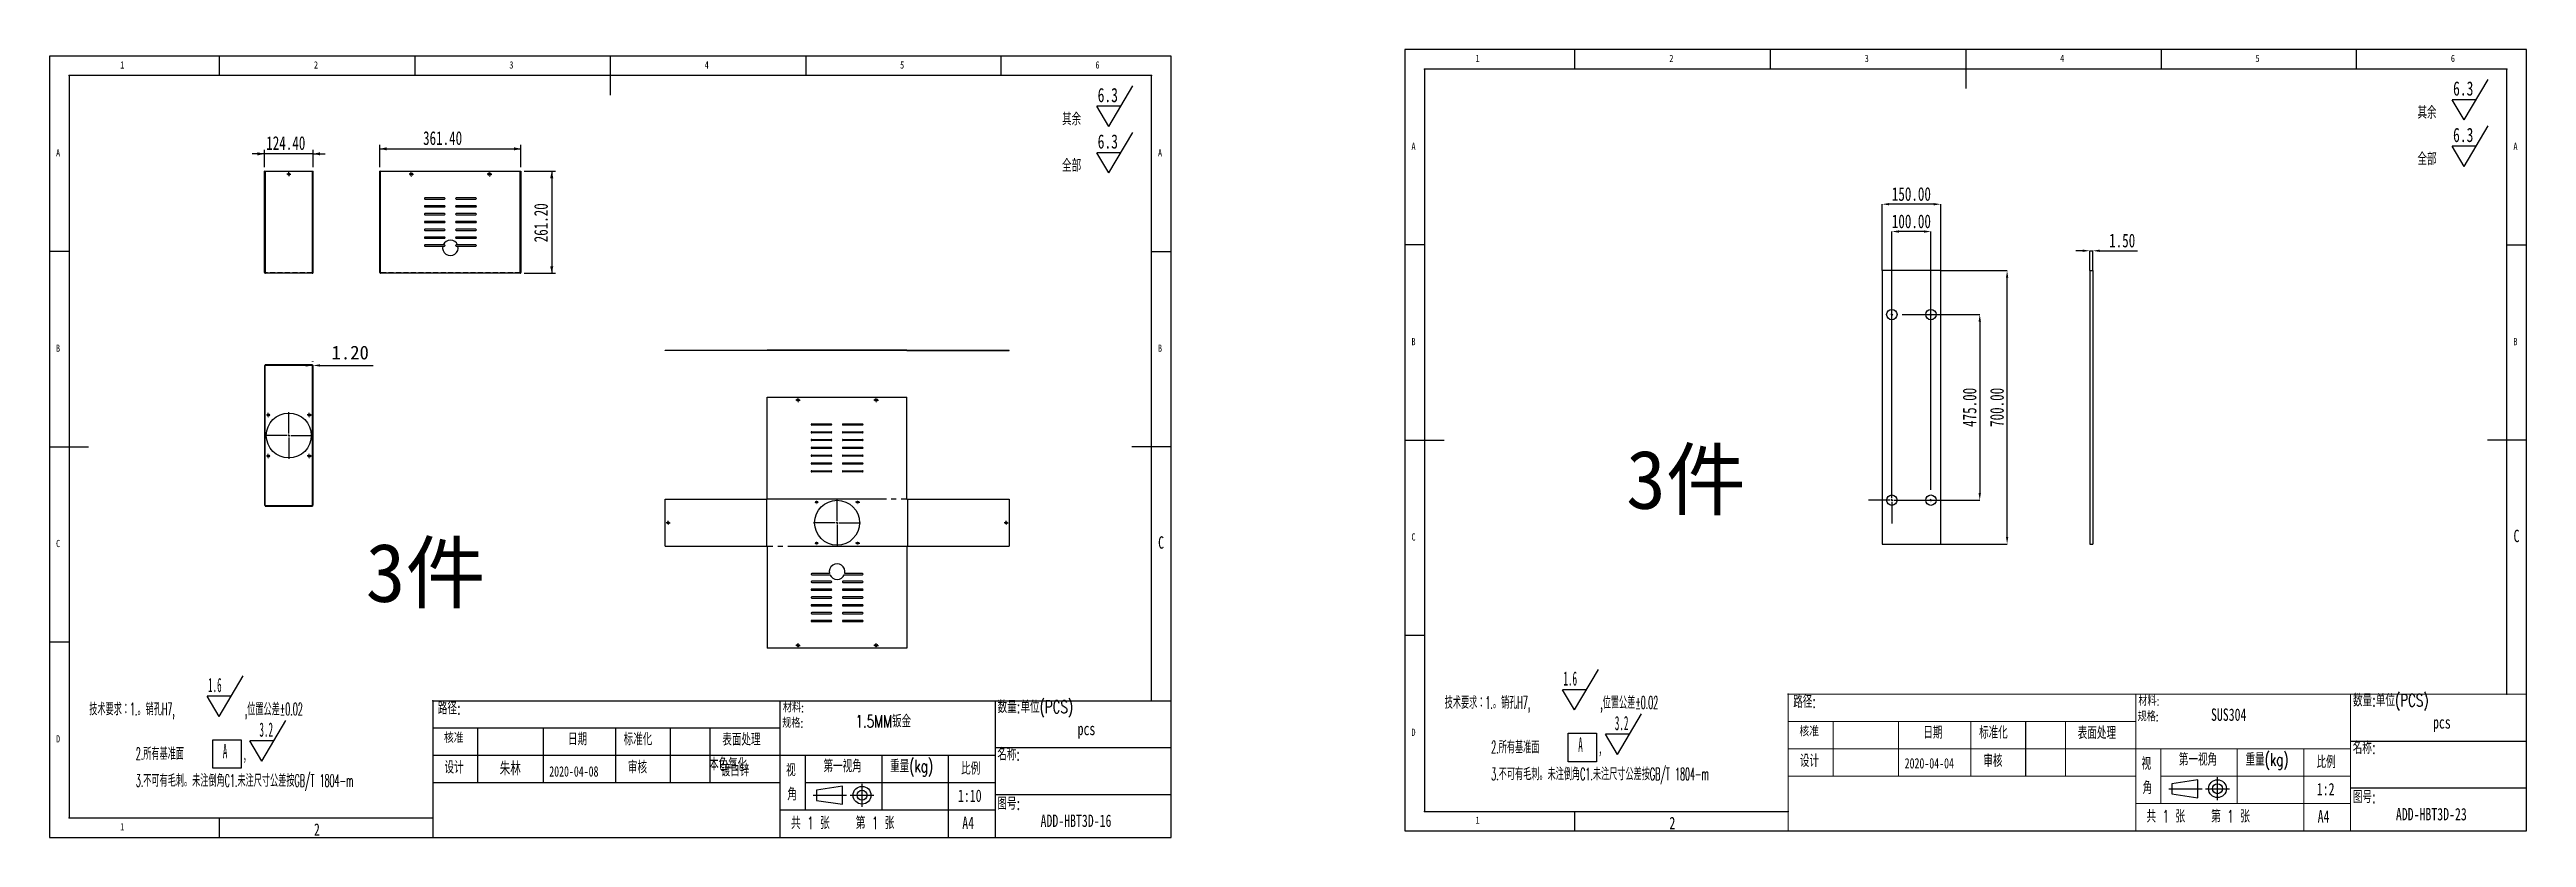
# Model space of a CAD drawing. Extents: x 5 to 639, y 5 to 207.
import ezdxf

# ---------------------------------------------------------------- set-up
doc = ezdxf.new("R2010")
doc.units = 0
doc.header["$MEASUREMENT"] = 0
doc.header["$PDSIZE"] = -1
for name, pattern in [('SLD-中心线', [34.29, 30.48, -1.27, 1.27, -1.27]), ('SLD-实线', [0]), ('SLD-虚线', [1.905, 1.27, -0.635])]:
    doc.linetypes.add(name, pattern=pattern)
doc.layers.get('0').update_dxf_attribs({"linetype": 'CONTINUOUS'})
doc.layers.get('Defpoints').update_dxf_attribs({"linetype": 'CONTINUOUS'})
doc.layers.add('FORMAT', color=8, linetype='SLD-实线')
doc.layers.add('尺寸线', color=3, linetype='SLD-实线')
doc.styles.add('SLDTEXTSTYLE0', font='TXT', dxfattribs={"width": 0.469, "bigfont": 'bigfont'})
doc.styles.add('SLDTEXTSTYLE1', font='TXT', dxfattribs={"width": 0.469})
doc.styles.add('SLDTEXTSTYLE2', font='TXT', dxfattribs={"width": 0.7, "bigfont": 'bigfont'})
doc.styles.add('SLDTEXTSTYLE3', font='TXT', dxfattribs={"width": 0.7})
doc.styles.add('SLDTEXTSTYLE4', font='TXT', dxfattribs={"width": 0.75})
doc.styles.add('SLDTEXTSTYLE5', font='TXT', dxfattribs={"width": 0.585714, "bigfont": 'bigfont'})
doc.dimstyles.new('ISO-25', dxfattribs={"dimtxt": 2.5, "dimasz": 2.5, "dimexe": 1.25, "dimexo": 0.625, "dimtad": 1, "dimdsep": 46, "dimtxsty": 'Standard', "dimcen": 2.5, "dimadec": 0, "dimazin": 0, "dimtfac": 1, "dimtmove": 0, "dimatfit": 3, "dimfxl": 0, "dimarcsym": 0})
doc.dimstyles.new('SLDDIMSTYLE0', dxfattribs={"dimtxt": 3.5, "dimasz": 1.8, "dimexe": 0, "dimexo": 0.0625, "dimgap": 0.875, "dimtad": 1, "dimlfac": 10, "dimrnd": 1e-09, "dimzin": 4, "dimdsep": 46, "dimtxsty": 'SLDTEXTSTYLE3', "dimsah": 1, "dimcen": 0.09, "dimadec": 0, "dimazin": 0, "dimtfac": 1, "dimtmove": 0, "dimatfit": 3, "dimfxl": 0, "dimtolj": 1, "dimtzin": 12, "dimarcsym": 0})
doc.dimstyles.new('SLDDIMSTYLE1', dxfattribs={"dimtxt": 3.5, "dimasz": 1.8, "dimexe": 0, "dimexo": 0.0625, "dimgap": 0.875, "dimtad": 1, "dimlfac": 10, "dimrnd": 1e-09, "dimzin": 4, "dimdsep": 46, "dimtxsty": 'SLDTEXTSTYLE3', "dimsah": 1, "dimcen": 0.09, "dimadec": 0, "dimazin": 0, "dimtfac": 1, "dimtofl": 0, "dimtmove": 0, "dimatfit": 3, "dimfxl": 0, "dimtolj": 1, "dimtzin": 12, "dimarcsym": 0})
doc.dimstyles.new('SLDDIMSTYLE2', dxfattribs={"dimtxt": 3.5, "dimasz": 1.8, "dimexe": 0, "dimexo": 0.0625, "dimgap": 0.875, "dimtad": 1, "dimlfac": 2, "dimrnd": 1e-09, "dimzin": 4, "dimdsep": 46, "dimtxsty": 'SLDTEXTSTYLE3', "dimsah": 1, "dimcen": 0.09, "dimadec": 0, "dimazin": 1, "dimtfac": 1, "dimtmove": 0, "dimatfit": 0, "dimfxl": 0, "dimfrac": 2, "dimtolj": 1, "dimtzin": 12, "dimarcsym": 0})

msp = doc.modelspace()

# ---------------------------------------------------------------- texts
at = {"color": 7, "linetype": 'Continuous'}
for s, insert, char_height, attachment_point, style in [('1', (23.0833, 203.668), 1.8521, 1, 'SLDTEXTSTYLE4'), ('2', (72.6667, 203.668), 1.8521, 1, 'SLDTEXTSTYLE4'), ('3', (122.6667, 203.668), 1.8521, 1, 'SLDTEXTSTYLE4'), ('4', (172.6667, 203.668), 1.8521, 1, 'SLDTEXTSTYLE4'), ('5', (222.6667, 203.668), 1.8521, 1, 'SLDTEXTSTYLE4'), ('6', (272.6667, 203.668), 1.8521, 1, 'SLDTEXTSTYLE4'), ('A', (6.6667, 181.168), 1.8521, 1, 'SLDTEXTSTYLE4'), ('A', (288.6667, 181.168), 1.8521, 1, 'SLDTEXTSTYLE4'), ('B', (6.6667, 131.168), 1.8521, 1, 'SLDTEXTSTYLE4'), ('B', (288.6667, 131.168), 1.8521, 1, 'SLDTEXTSTYLE4'), ('C', (6.6667, 81.168), 1.8521, 1, 'SLDTEXTSTYLE4'), ('C', (288.6927, 82.0911), 3.175, 1, 'SLDTEXTSTYLE3'), ('\\M+19848\\M+18C61:', (107.2916, 39.658), 3.175, 2, 'SLDTEXTSTYLE2'), ('\\M+18DDE\\M+197BF:', (192.6789, 39.4487), 2.38125, 1, 'SLDTEXTSTYLE2'), ('\\M+19094\\M+197CA:单\\M+188CA(PCS)', (247.6262, 40.0202), 3.175, 1, 'SLDTEXTSTYLE2'), ('\\M+18A6A\\M+18F79', (108.4372, 31.8642), 2.645833, 2, 'SLDTEXTSTYLE2'), ('\\M+193FA\\M+18AFA', (140.1172, 31.7737), 3.175, 2, 'SLDTEXTSTYLE2'), ('标\\M+18F79\\M+189BB', (155.5905, 31.7737), 3.175, 2, 'SLDTEXTSTYLE2'), ('\\M+1955C\\M+196CA处\\M+1979D', (182.0683, 31.6812), 3.175, 2, 'SLDTEXTSTYLE2'), ('D', (6.6667, 31.168), 1.8521, 1, 'SLDTEXTSTYLE4'), ('\\M+18F64\\M+197CA(kg)', (225.6024, 24.8742), 3.175, 2, 'SLDTEXTSTYLE2'), ('\\M+196BC\\M+18FCC:', (247.5432, 27.8896), 3.175, 1, 'SLDTEXTSTYLE2'), ('设计', (108.5079, 24.5469), 3.175, 2, 'SLDTEXTSTYLE2'), ('审\\M+18A6A', (155.4651, 24.5688), 3.175, 2, 'SLDTEXTSTYLE2'), ('视', (194.7085, 23.809), 3.175, 2, 'SLDTEXTSTYLE2'), ('\\M+191E6\\M+188EA视\\M+18A70', (207.9516, 24.8742), 3.175, 2, 'SLDTEXTSTYLE2'), ('\\M+194E4\\M+197E1', (240.7185, 24.2439), 3.175, 2, 'SLDTEXTSTYLE2'), ('\\M+18A70', (195.0199, 17.6507), 3.175, 2, 'SLDTEXTSTYLE2'), ('1:10', (240.5013, 17.2812), 3.175, 2, 'SLDTEXTSTYLE3'), ('图\\M+18D86:', (247.5671, 15.2877), 3.175, 1, 'SLDTEXTSTYLE2'), ('1', (23.0833, 8.668), 1.8521, 1, 'SLDTEXTSTYLE4'), ('2', (72.6667, 8.6095), 3.175, 1, 'SLDTEXTSTYLE3'), ('\\M+18BA4 1 张    \\M+191E6 1 张', (194.7387, 10.3152), 3.175, 1, 'SLDTEXTSTYLE5'), ('A4', (238.5714, 10.3152), 3.175, 1, 'SLDTEXTSTYLE3'), ('ADD-HBT3D-16', (267.6773, 10.8745), 3.175, 2, 'SLDTEXTSTYLE3')]:
    msp.add_mtext(s, dxfattribs=dict(at, insert=insert, char_height=char_height, attachment_point=attachment_point, style=style))
at = {"color": 7, "linetype": 'Continuous', "lineweight": 0}
for s, insert, char_height, attachment_point, style in [('1', (369.9496, 205.3462), 1.8521, 1, 'SLDTEXTSTYLE4'), ('2', (419.5329, 205.3462), 1.8521, 1, 'SLDTEXTSTYLE4'), ('3', (469.5329, 205.3462), 1.8521, 1, 'SLDTEXTSTYLE4'), ('4', (519.5329, 205.3462), 1.8521, 1, 'SLDTEXTSTYLE4'), ('5', (569.5329, 205.3462), 1.8521, 1, 'SLDTEXTSTYLE4'), ('6', (619.5329, 205.3462), 1.8521, 1, 'SLDTEXTSTYLE4'), ('A', (353.5329, 182.8462), 1.8521, 1, 'SLDTEXTSTYLE4'), ('A', (635.5329, 182.8462), 1.8521, 1, 'SLDTEXTSTYLE4'), ('B', (353.5329, 132.8462), 1.8521, 1, 'SLDTEXTSTYLE4'), ('B', (635.5329, 132.8462), 1.8521, 1, 'SLDTEXTSTYLE4'), ('C', (353.5329, 82.8462), 1.8521, 1, 'SLDTEXTSTYLE4'), ('C', (635.5589, 83.7693), 3.175, 1, 'SLDTEXTSTYLE3'), ('\\M+19848\\M+18C61:', (454.1579, 41.3362), 3.175, 2, 'SLDTEXTSTYLE2'), ('\\M+18DDE\\M+197BF:', (539.5451, 41.1269), 2.38125, 1, 'SLDTEXTSTYLE2'), ('\\M+19094\\M+197CA:单\\M+188CA(PCS)', (594.4925, 41.6984), 3.175, 1, 'SLDTEXTSTYLE2'), ('D', (353.5329, 32.8462), 1.8521, 1, 'SLDTEXTSTYLE4'), ('\\M+18A6A\\M+18F79', (455.3034, 33.5423), 2.645833, 2, 'SLDTEXTSTYLE2'), ('\\M+193FA\\M+18AFA', (486.9835, 33.4519), 3.175, 2, 'SLDTEXTSTYLE2'), ('标\\M+18F79\\M+189BB', (502.4567, 33.4519), 3.175, 2, 'SLDTEXTSTYLE2'), ('\\M+1955C\\M+196CA处\\M+1979D', (528.9345, 33.3594), 3.175, 2, 'SLDTEXTSTYLE2'), ('设计', (455.3741, 26.2251), 3.175, 2, 'SLDTEXTSTYLE2'), ('审\\M+18A6A', (502.3313, 26.247), 3.175, 2, 'SLDTEXTSTYLE2'), ('视', (541.5747, 25.4872), 3.175, 2, 'SLDTEXTSTYLE2'), ('\\M+191E6\\M+188EA视\\M+18A70', (554.8178, 26.5524), 3.175, 2, 'SLDTEXTSTYLE2'), ('\\M+18F64\\M+197CA(kg)', (572.4686, 26.5524), 3.175, 2, 'SLDTEXTSTYLE2'), ('\\M+194E4\\M+197E1', (587.5847, 25.922), 3.175, 2, 'SLDTEXTSTYLE2'), ('\\M+196BC\\M+18FCC:', (594.4094, 29.5678), 3.175, 1, 'SLDTEXTSTYLE2'), ('\\M+18A70', (541.8861, 19.3289), 3.175, 2, 'SLDTEXTSTYLE2'), ('1:2', (587.4803, 18.9594), 3.175, 2, 'SLDTEXTSTYLE3'), ('图\\M+18D86:', (594.4333, 16.9659), 3.175, 1, 'SLDTEXTSTYLE2'), ('1', (369.9496, 10.3462), 1.8521, 1, 'SLDTEXTSTYLE4'), ('2', (419.5329, 10.2876), 3.175, 1, 'SLDTEXTSTYLE3'), ('\\M+18BA4 1 张    \\M+191E6 1 张', (541.6049, 11.9934), 3.175, 1, 'SLDTEXTSTYLE5'), ('A4', (585.4376, 11.9934), 3.175, 1, 'SLDTEXTSTYLE3'), ('ADD-HBT3D-23', (614.5226, 12.5527), 3.175, 2, 'SLDTEXTSTYLE3')]:
    msp.add_mtext(s, dxfattribs=dict(at, insert=insert, char_height=char_height, attachment_point=attachment_point, style=style))
at = {"char_height": 15, "width": 74.71834, "attachment_point": 1}
for insert in [(408.4457, 104.12), (85.8908, 80.286)]:
    msp.add_mtext('3{\\fSimSun|b0|i0|c134|p2;件}', dxfattribs=dict(at, insert=insert))
at = {"layer": 'FORMAT'}
for s, insert, char_height, attachment_point, style in [('SUS304', (558.1326, 38.0236), 3.175, 1, 'SLDTEXTSTYLE3'), ('规\\M+18A69:', (192.4921, 35.4706), 2.38125, 1, 'SLDTEXTSTYLE2'), ('1.5MM钣\\M+18BE0', (211.2664, 36.3454), 3.175, 1, 'SLDTEXTSTYLE2'), ('pcs', (268.0911, 34.3676), 3.175, 1, 'SLDTEXTSTYLE3'), ('规\\M+18A69:', (539.3583, 37.1488), 2.38125, 1, 'SLDTEXTSTYLE2'), ('pcs', (614.9573, 36.0458), 3.175, 1, 'SLDTEXTSTYLE3'), ('\\M+1967B\\M+19046氧\\M+189BB', (173.7896, 25.361), 3.175, 1, 'SLDTEXTSTYLE2'), ('\\M+18EE9\\M+197D1', (122.9055, 24.3636), 3.5, 2, 'SLDTEXTSTYLE2'), ('2020-04-08', (139.1779, 23.2347), 2.64583, 2, 'SLDTEXTSTYLE3'), ('镀\\M+19492锌', (176.7487, 23.809), 3.175, 1, 'SLDTEXTSTYLE2'), ('2020-04-04', (486.0441, 25.3104), 2.64583, 2, 'SLDTEXTSTYLE3')]:
    msp.add_mtext(s, dxfattribs=dict(at, insert=insert, char_height=char_height, attachment_point=attachment_point, style=style))

# ---------------------------------------------------------------- blocks, each defined once
blk = doc.blocks.new('块1')
at = {"color": 179, "linetype": 'SLD-实线'}
blk.add_line((0, 0), (90, 0), dxfattribs=at)
blk = doc.blocks.new('工程图55')
at = {"color": 179, "linetype": 'SLD-实线'}
for p, q in [((292, 205), (5, 205)), ((5, 205), (5, 5)), ((48.5, 200), (48.5, 205)), ((98.5, 205), (98.5, 200)), ((148.5, 205), (148.5, 195)), ((198.5, 205), (198.5, 200)), ((248.5, 200), (248.5, 205)), ((292, 5), (292, 205)), ((287, 200), (10, 200)), ((10, 200), (10, 10)), ((287, 40), (287, 200)), ((10, 155), (5, 155)), ((287, 155), (292, 155)), ((5, 105), (15, 105)), ((292, 105), (282, 105)), ((10, 55), (5, 55)), ((10, 10), (103.06, 10)), ((48.5, 5), (48.5, 10)), ((5, 5), (292, 5))]:
    blk.add_line(p, q, dxfattribs=at)
blk = doc.blocks.new('块8')
at = {"color": 179, "linetype": 'SLD-中心线'}
for p, q in [((0, 2.91), (8.52, 2.91)), ((9.42, 2.93), (15.53, 2.93)), ((12.44, 5.86), (12.44, 0))]:
    blk.add_line(p, q, dxfattribs=at)
at = {"color": 179, "linetype": 'SLD-实线'}
for p, q in [((7.49, 5.22), (0.81, 4.21)), ((0.81, 4.21), (0.81, 1.62)), ((0.81, 1.62), (7.49, 0.61)), ((7.49, 0.61), (7.49, 5.22))]:
    blk.add_line(p, q, dxfattribs=at)
at = {"layer": 'FORMAT'}
for radius in [2.28, 1.28]:
    blk.add_circle((12.48, 2.93), radius, dxfattribs=at)
blk = doc.blocks.new('工程图7')
at = {"color": 179, "linetype": 'SLD-实线'}
blk.add_line((0, 28), (0, 0), dxfattribs=at)
blk = doc.blocks.new('SW_NOTE_0')
at = {"layer": 'FORMAT', "color": 0}
for p, q in [((33.25, 0.59), (39.38, 10.99)), ((33.25, 0.59), (30.18, 5.79)), ((36.31, 5.79), (30.18, 5.79)), ((31.6, -12.64), (31.6, -5.36)), ((31.6, -5.36), (38.87, -5.36)), ((38.87, -5.36), (38.87, -12.64)), ((44.2, -10.82), (41.14, -5.62)), ((47.27, -5.62), (41.14, -5.62)), ((44.2, -10.82), (50.33, -0.42)), ((38.87, -12.64), (31.6, -12.64))]:
    blk.add_line(p, q, dxfattribs=at)
at = {"layer": 'FORMAT', "color": 0, "attachment_point": 1}
for s, insert, char_height, style in [('1.6', (30.4, 10.48), 3.638, 'SLDTEXTSTYLE1'), ('\\M+18B5A术\\M+19776\\M+18B81\\M+181461.\\M+18142销\\M+18D45H7,', (0, 4.09), 3.175, 'SLDTEXTSTYLE0'), (',\\M+188CA\\M+19275\\M+18CF6\\M+18DB7\\M+1817D0.02', (39.8, 4.09), 3.175, 'SLDTEXTSTYLE0'), ('3.2', (43.55, -0.93), 3.638, 'SLDTEXTSTYLE1'), ('2.\\M+18F8A\\M+1974C\\M+18AEE\\M+18F79\\M+196CA', (11.91, -7.32), 3.175, 'SLDTEXTSTYLE0'), ('A', (34.18, -6.43), 3.64, 'SLDTEXTSTYLE1'), (',', (39.3, -7.32), 3.17, 'SLDTEXTSTYLE1'), ('3.\\M+19573\\M+189C2\\M+1974C\\M+196D1\\M+18E68\\M+18142\\M+196A2\\M+1928D\\M+1937C\\M+18A70C1.\\M+196A2\\M+1928D\\M+18EDA\\M+190A1\\M+18CF6\\M+18DB7\\M+188C2GB/T 1804-m', (11.91, -14.2), 3.175, 'SLDTEXTSTYLE0')]:
    blk.add_mtext(s, dxfattribs=dict(at, insert=insert, char_height=char_height, style=style))
blk = doc.blocks.new('SW_NOTE_1')
at = {"layer": 'FORMAT', "color": 0}
for p, q in [((11.96, 0.59), (18.09, 10.99)), ((11.96, 0.59), (8.89, 5.79)), ((15.02, 5.79), (8.89, 5.79))]:
    blk.add_line(p, q, dxfattribs=at)
at = {"layer": 'FORMAT', "color": 0, "attachment_point": 1}
for s, insert, char_height, style in [('6.3', (9.11, 10.48), 3.638, 'SLDTEXTSTYLE3'), ('\\M+191B4\\M+1975D', (0, 4.09), 3.175, 'SLDTEXTSTYLE2')]:
    blk.add_mtext(s, dxfattribs=dict(at, insert=insert, char_height=char_height, style=style))
blk = doc.blocks.new('SW_NOTE_2')
at = {"layer": 'FORMAT', "color": 0}
for p, q in [((11.96, 0.59), (18.09, 10.99)), ((11.96, 0.59), (8.89, 5.79)), ((15.02, 5.79), (8.89, 5.79))]:
    blk.add_line(p, q, dxfattribs=at)
at = {"layer": 'FORMAT', "color": 0, "attachment_point": 1}
for s, insert, char_height, style in [('6.3', (9.11, 10.48), 3.638, 'SLDTEXTSTYLE3'), ('\\M+19153\\M+19594', (0, 4.09), 3.175, 'SLDTEXTSTYLE2')]:
    blk.add_mtext(s, dxfattribs=dict(at, insert=insert, char_height=char_height, style=style))
blk = doc.blocks.new('SW_CENTERMARKSYMBOL_0')
at = {"layer": '尺寸线', "color": 0}
for p, q in [((-0.5, 0), (-6, 0)), ((0, 0), (-0.25, 0)), ((0, 0.5), (0, 6)), ((0, 0), (0, 0.25)), ((0, 0), (0, -0.25)), ((0, 0), (0.25, 0)), ((0.5, 0), (6, 0)), ((0, -0.5), (0, -6))]:
    blk.add_line(p, q, dxfattribs=at)
blk = doc.blocks.new('SW_CENTERMARKSYMBOL_1')
at = {"layer": '尺寸线', "color": 0}
for p, q in [((-0.5, 0), (-0.525, 0)), ((0, 0), (-0.25, 0)), ((0, 0.5), (0, 0.525)), ((0, 0), (0, 0.25)), ((0, 0), (0, -0.25)), ((0, 0), (0.25, 0)), ((0.5, 0), (0.525, 0)), ((0, -0.5), (0, -0.525))]:
    blk.add_line(p, q, dxfattribs=at)
blk = doc.blocks.new('SW_CENTERMARKSYMBOL_2')
at = {"layer": '尺寸线', "color": 0}
for p, q in [((-0.5, 0), (-0.525, 0)), ((0, 0), (-0.25, 0)), ((0, 0.5), (0, 0.525)), ((0, 0), (0, 0.25)), ((0, 0), (0, -0.25)), ((0, 0), (0.25, 0)), ((0.5, 0), (0.525, 0)), ((0, -0.5), (0, -0.525))]:
    blk.add_line(p, q, dxfattribs=at)
blk = doc.blocks.new('SW_CENTERMARKSYMBOL_3')
at = {"layer": '尺寸线', "color": 0}
for p, q in [((-0.5, 0), (-0.525, 0)), ((0, 0), (-0.25, 0)), ((0, 0.5), (0, 0.525)), ((0, 0), (0, 0.25)), ((0, 0), (0, -0.25)), ((0, 0), (0.25, 0)), ((0.5, 0), (0.525, 0)), ((0, -0.5), (0, -0.525))]:
    blk.add_line(p, q, dxfattribs=at)
blk = doc.blocks.new('SW_CENTERMARKSYMBOL_4')
at = {"layer": '尺寸线', "color": 0}
for p, q in [((-0.5, 0), (-0.525, 0)), ((0, 0), (-0.25, 0)), ((0, 0.5), (0, 0.525)), ((0, 0), (0, 0.25)), ((0, 0), (0, -0.25)), ((0, 0), (0.25, 0)), ((0.5, 0), (0.525, 0)), ((0, -0.5), (0, -0.525))]:
    blk.add_line(p, q, dxfattribs=at)
blk = doc.blocks.new('SW_CENTERMARKSYMBOL_5')
at = {"layer": '尺寸线', "color": 0}
for p, q in [((-0.25, 0), (-0.5, 0)), ((0, 0), (-0.25, 0)), ((0, 0.25), (0, 0.5)), ((0, 0), (0, 0.25)), ((0, 0), (0, -0.25)), ((0, 0), (0.25, 0)), ((0.25, 0), (0.5, 0)), ((0, -0.25), (0, -0.5))]:
    blk.add_line(p, q, dxfattribs=at)
blk = doc.blocks.new('SW_CENTERMARKSYMBOL_6')
at = {"layer": '尺寸线', "color": 0}
for p, q in [((-0.5, 0), (-0.58, 0)), ((0, 0), (-0.25, 0)), ((0, 0.5), (0, 0.58)), ((0, 0), (0, 0.25)), ((0, 0), (0, -0.25)), ((0, 0), (0.25, 0)), ((0.5, 0), (0.58, 0)), ((0, -0.5), (0, -0.58))]:
    blk.add_line(p, q, dxfattribs=at)
blk = doc.blocks.new('SW_CENTERMARKSYMBOL_7')
at = {"layer": '尺寸线', "color": 0}
for p, q in [((-0.5, 0), (-0.58, 0)), ((0, 0), (-0.25, 0)), ((0, 0.5), (0, 0.58)), ((0, 0), (0, 0.25)), ((0, 0), (0, -0.25)), ((0, 0), (0.25, 0)), ((0.5, 0), (0.58, 0)), ((0, -0.5), (0, -0.58))]:
    blk.add_line(p, q, dxfattribs=at)
blk = doc.blocks.new('SW_CENTERMARKSYMBOL_8')
at = {"layer": '尺寸线', "color": 0}
for p, q in [((-0.5, 0), (-0.58, 0)), ((0, 0), (-0.25, 0)), ((0, 0.5), (0, 0.58)), ((0, 0), (0, 0.25)), ((0, 0), (0, -0.25)), ((0, 0), (0.25, 0)), ((0.5, 0), (0.58, 0)), ((0, -0.5), (0, -0.58))]:
    blk.add_line(p, q, dxfattribs=at)
blk = doc.blocks.new('SW_CENTERMARKSYMBOL_9')
at = {"layer": '尺寸线', "color": 0}
for p, q in [((-0.5, 0), (-0.58, 0)), ((0, 0), (-0.25, 0)), ((0, 0.5), (0, 0.58)), ((0, 0), (0, 0.25)), ((0, 0), (0, -0.25)), ((0, 0), (0.25, 0)), ((0.5, 0), (0.58, 0)), ((0, -0.5), (0, -0.58))]:
    blk.add_line(p, q, dxfattribs=at)
blk = doc.blocks.new('SW_CENTERMARKSYMBOL_10')
at = {"layer": '尺寸线', "color": 0}
for p, q in [((-0.25, 0), (-0.5, 0)), ((0, 0), (-0.25, 0)), ((0, 0.25), (0, 0.5)), ((0, 0), (0, 0.25)), ((0, 0), (0, -0.25)), ((0, 0), (0.25, 0)), ((0.25, 0), (0.5, 0)), ((0, -0.25), (0, -0.5))]:
    blk.add_line(p, q, dxfattribs=at)
blk = doc.blocks.new('_D')
at = {"layer": '尺寸线', "transparency": 16777216}
for p, q in [((60.01, 179.98), (56.89, 179.98)), ((60.01, 176.54), (60.01, 180.98)), ((72.45, 179.98), (60.01, 179.98)), ((72.45, 176.54), (72.45, 180.98)), ((72.45, 179.98), (75.57, 179.98))]:
    blk.add_line(p, q, dxfattribs=at)
for points in [[(60.01, 179.98), (58.21, 180.38), (58.21, 179.58)], [(72.45, 179.98), (74.25, 179.58), (74.25, 180.38)]]:
    blk.add_solid(points, dxfattribs=at)
at = {"layer": '尺寸线', "transparency": 16777216, "insert": (60.46, 184.5), "char_height": 3.5, "attachment_point": 1, "style": 'SLDTEXTSTYLE3'}
blk.add_mtext('124.40', dxfattribs=at)
blk = doc.blocks.new('SW_CENTERMARKSYMBOL_11')
at = {"layer": '尺寸线', "color": 0}
for p, q in [((-0.25, 0), (-0.5, 0)), ((0, 0), (-0.25, 0)), ((0, 0.25), (0, 0.5)), ((0, 0), (0, 0.25)), ((0, 0), (0, -0.25)), ((0, 0), (0.25, 0)), ((0.25, 0), (0.5, 0)), ((0, -0.25), (0, -0.5))]:
    blk.add_line(p, q, dxfattribs=at)
blk = doc.blocks.new('_D_1')
at = {"layer": '尺寸线', "transparency": 16777216}
for p, q in [((89.51, 176.54), (89.51, 182.26)), ((89.51, 181.26), (125.65, 181.26)), ((125.65, 176.54), (125.65, 182.26))]:
    blk.add_line(p, q, dxfattribs=at)
for points in [[(89.51, 181.26), (91.31, 180.86), (91.31, 181.66)], [(125.65, 181.26), (123.85, 181.66), (123.85, 180.86)]]:
    blk.add_solid(points, dxfattribs=at)
at = {"layer": '尺寸线', "transparency": 16777216, "insert": (100.59, 185.77), "char_height": 3.5, "attachment_point": 1, "style": 'SLDTEXTSTYLE3'}
blk.add_mtext('361.40', dxfattribs=at)
blk = doc.blocks.new('_D_2')
at = {"layer": '尺寸线', "transparency": 16777216}
for p, q in [((126.46, 175.54), (134.52, 175.54)), ((133.52, 175.54), (133.52, 149.42)), ((126.43, 149.42), (134.52, 149.42))]:
    blk.add_line(p, q, dxfattribs=at)
for points in [[(133.52, 175.54), (133.12, 173.74), (133.92, 173.74)], [(133.52, 149.42), (133.92, 151.22), (133.12, 151.22)]]:
    blk.add_solid(points, dxfattribs=at)
at = {"layer": '尺寸线', "transparency": 16777216, "insert": (129, 157.33), "char_height": 3.5, "attachment_point": 1, "rotation": 90, "style": 'SLDTEXTSTYLE3'}
blk.add_mtext('261.20', dxfattribs=at)
blk = doc.blocks.new('SW_CENTERMARKSYMBOL_12')
at = {"layer": '尺寸线', "color": 0}
for p, q in [((-0.5, 0), (-0.58, 0)), ((0, 0), (-0.25, 0)), ((0, 0.5), (0, 0.58)), ((0, 0), (0, 0.25)), ((0, 0), (0, -0.25)), ((0, 0), (0.25, 0)), ((0.5, 0), (0.58, 0)), ((0, -0.5), (0, -0.58))]:
    blk.add_line(p, q, dxfattribs=at)
blk = doc.blocks.new('SW_CENTERMARKSYMBOL_13')
at = {"layer": '尺寸线', "color": 0}
for p, q in [((-0.5, 0), (-0.58, 0)), ((0, 0), (-0.25, 0)), ((0, 0.5), (0, 0.58)), ((0, 0), (0, 0.25)), ((0, 0), (0, -0.25)), ((0, 0), (0.25, 0)), ((0.5, 0), (0.58, 0)), ((0, -0.5), (0, -0.58))]:
    blk.add_line(p, q, dxfattribs=at)
blk = doc.blocks.new('SW_CENTERMARKSYMBOL_14')
at = {"layer": '尺寸线', "color": 0}
for p, q in [((-0.5, 0), (-6, 0)), ((0, 0), (-0.25, 0)), ((0, 0.5), (0, 6)), ((0, 0), (0, 0.25)), ((0, 0), (0, -0.25)), ((0, 0), (0.25, 0)), ((0.5, 0), (6, 0)), ((0, -0.5), (0, -6))]:
    blk.add_line(p, q, dxfattribs=at)
blk = doc.blocks.new('SW_CENTERMARKSYMBOL_15')
at = {"layer": '尺寸线', "color": 0}
for p, q in [((-0.5, 0), (-0.525, 0)), ((0, 0), (-0.25, 0)), ((0, 0.5), (0, 0.525)), ((0, 0), (0, 0.25)), ((0, 0), (0, -0.25)), ((0, 0), (0.25, 0)), ((0.5, 0), (0.525, 0)), ((0, -0.5), (0, -0.525))]:
    blk.add_line(p, q, dxfattribs=at)
blk = doc.blocks.new('SW_CENTERMARKSYMBOL_16')
at = {"layer": '尺寸线', "color": 0}
for p, q in [((-0.5, 0), (-0.525, 0)), ((0, 0), (-0.25, 0)), ((0, 0.5), (0, 0.525)), ((0, 0), (0, 0.25)), ((0, 0), (0, -0.25)), ((0, 0), (0.25, 0)), ((0.5, 0), (0.525, 0)), ((0, -0.5), (0, -0.525))]:
    blk.add_line(p, q, dxfattribs=at)
blk = doc.blocks.new('SW_CENTERMARKSYMBOL_17')
at = {"layer": '尺寸线', "color": 0}
for p, q in [((-0.5, 0), (-0.525, 0)), ((0, 0), (-0.25, 0)), ((0, 0.5), (0, 0.525)), ((0, 0), (0, 0.25)), ((0, 0), (0, -0.25)), ((0, 0), (0.25, 0)), ((0.5, 0), (0.525, 0)), ((0, -0.5), (0, -0.525))]:
    blk.add_line(p, q, dxfattribs=at)
blk = doc.blocks.new('SW_CENTERMARKSYMBOL_18')
at = {"layer": '尺寸线', "color": 0}
for p, q in [((-0.5, 0), (-0.525, 0)), ((0, 0), (-0.25, 0)), ((0, 0.5), (0, 0.525)), ((0, 0), (0, 0.25)), ((0, 0), (0, -0.25)), ((0, 0), (0.25, 0)), ((0.5, 0), (0.525, 0)), ((0, -0.5), (0, -0.525))]:
    blk.add_line(p, q, dxfattribs=at)
blk = doc.blocks.new('*D32')
at = {"layer": 'Defpoints', "color": 0, "transparency": 16777216}
for p in [(473.96, 167.09), (473.96, 150.09), (488.96, 150.09)]:
    blk.add_point(p, dxfattribs=at)
at = {"layer": '尺寸线', "color": 0, "lineweight": -2, "transparency": 16777216}
for p, q in [((473.96, 150.15), (473.96, 167.09)), ((487.16, 167.09), (475.76, 167.09)), ((488.96, 150.15), (488.96, 167.09))]:
    blk.add_line(p, q, dxfattribs=at)
at = {"layer": '尺寸线', "color": 0, "transparency": 16777216}
for points in [[(475.76, 167.39), (475.76, 166.79), (473.96, 167.09)], [(487.16, 167.39), (487.16, 166.79), (488.96, 167.09)]]:
    blk.add_solid(points, dxfattribs=at)
at = {"layer": '尺寸线', "color": 0, "transparency": 16777216, "insert": (481.46, 171.46), "char_height": 3.5, "attachment_point": 2, "style": 'SLDTEXTSTYLE3'}
blk.add_mtext('\\A1;150.00', dxfattribs=at)
blk = doc.blocks.new('*D33')
at = {"layer": 'Defpoints', "color": 0, "transparency": 16777216}
for p in [(476.46, 160.09), (476.46, 93.91), (486.46, 93.91)]:
    blk.add_point(p, dxfattribs=at)
at = {"layer": '尺寸线', "color": 0, "lineweight": -2, "transparency": 16777216}
for p, q in [((476.46, 93.97), (476.46, 160.09)), ((484.66, 160.09), (478.26, 160.09)), ((486.46, 93.97), (486.46, 160.09))]:
    blk.add_line(p, q, dxfattribs=at)
at = {"layer": '尺寸线', "color": 0, "transparency": 16777216}
for points in [[(478.26, 160.39), (478.26, 159.79), (476.46, 160.09)], [(484.66, 160.39), (484.66, 159.79), (486.46, 160.09)]]:
    blk.add_solid(points, dxfattribs=at)
at = {"layer": '尺寸线', "color": 0, "transparency": 16777216, "insert": (481.46, 164.46), "char_height": 3.5, "attachment_point": 2, "style": 'SLDTEXTSTYLE3'}
blk.add_mtext('\\A1;100.00', dxfattribs=at)
blk = doc.blocks.new('*D34')
at = {"layer": 'Defpoints', "color": 0, "transparency": 16777216}
for p in [(488.96, 150.09), (505.96, 150.09), (488.96, 80.09)]:
    blk.add_point(p, dxfattribs=at)
at = {"layer": '尺寸线', "color": 0, "lineweight": -2, "transparency": 16777216}
for p, q in [((489.02, 150.09), (505.96, 150.09)), ((505.96, 81.89), (505.96, 148.29)), ((489.02, 80.09), (505.96, 80.09))]:
    blk.add_line(p, q, dxfattribs=at)
at = {"layer": '尺寸线', "color": 0, "transparency": 16777216}
for points in [[(505.66, 148.29), (506.26, 148.29), (505.96, 150.09)], [(505.66, 81.89), (506.26, 81.89), (505.96, 80.09)]]:
    blk.add_solid(points, dxfattribs=at)
at = {"layer": '尺寸线', "color": 0, "transparency": 16777216, "insert": (501.59, 115.09), "char_height": 3.5, "attachment_point": 2, "rotation": 90, "style": 'SLDTEXTSTYLE3'}
blk.add_mtext('\\A1;700.00', dxfattribs=at)
blk = doc.blocks.new('*D35')
at = {"layer": 'Defpoints', "color": 0, "transparency": 16777216}
for p in [(479.04, 138.84), (479.04, 91.34), (498.96, 91.34)]:
    blk.add_point(p, dxfattribs=at)
at = {"layer": '尺寸线', "color": 0, "lineweight": -2, "transparency": 16777216}
for p, q in [((479.1, 138.84), (498.96, 138.84)), ((498.96, 137.04), (498.96, 93.14)), ((479.1, 91.34), (498.96, 91.34))]:
    blk.add_line(p, q, dxfattribs=at)
at = {"layer": '尺寸线', "color": 0, "transparency": 16777216}
for points in [[(498.66, 137.04), (499.26, 137.04), (498.96, 138.84)], [(498.66, 93.14), (499.26, 93.14), (498.96, 91.34)]]:
    blk.add_solid(points, dxfattribs=at)
at = {"layer": '尺寸线', "color": 0, "transparency": 16777216, "insert": (494.59, 115.09), "char_height": 3.5, "attachment_point": 2, "rotation": 90, "style": 'SLDTEXTSTYLE3'}
blk.add_mtext('\\A1;475.00', dxfattribs=at)
blk = doc.blocks.new('*D36')
at = {"layer": 'Defpoints', "color": 0, "transparency": 16777216}
for p in [(527.87, 155.17), (527.12, 150.09), (527.87, 150.09)]:
    blk.add_point(p, dxfattribs=at)
at = {"layer": '尺寸线', "color": 0, "lineweight": -2, "transparency": 16777216}
for p, q in [((525.32, 155.17), (523.52, 155.17)), ((527.12, 150.15), (527.12, 155.17)), ((527.12, 155.17), (527.87, 155.17)), ((527.87, 150.15), (527.87, 155.17)), ((529.67, 155.17), (539.35, 155.17))]:
    blk.add_line(p, q, dxfattribs=at)
at = {"layer": '尺寸线', "color": 0, "transparency": 16777216}
for points in [[(525.32, 155.47), (525.32, 154.87), (527.12, 155.17)], [(529.67, 155.47), (529.67, 154.87), (527.87, 155.17)]]:
    blk.add_solid(points, dxfattribs=at)
at = {"layer": '尺寸线', "color": 0, "transparency": 16777216, "insert": (535.41, 159.55), "char_height": 3.5, "attachment_point": 2, "style": 'SLDTEXTSTYLE3'}
blk.add_mtext('\\A1;1.50', dxfattribs=at)
blk = doc.blocks.new('*D37')
at = {"color": 0, "lineweight": -2, "transparency": 16777216}
for p, q in [((72.33, 126.77), (72.33, 126.82)), ((72.45, 126.77), (72.45, 126.82)), ((70.53, 125.82), (68.73, 125.82)), ((72.33, 125.82), (72.45, 125.82)), ((74.25, 125.82), (87.85, 125.82))]:
    blk.add_line(p, q, dxfattribs=at)
at = {"color": 0, "transparency": 16777216}
for points in [[(70.53, 126.12), (70.53, 125.52), (72.33, 125.82)], [(74.25, 126.12), (74.25, 125.52), (72.45, 125.82)]]:
    blk.add_solid(points, dxfattribs=at)
at = {"layer": 'Defpoints', "color": 0, "transparency": 16777216}
for p in [(72.33, 125.77), (72.45, 125.82), (72.45, 125.77)]:
    blk.add_point(p, dxfattribs=at)
at = {"color": 0, "transparency": 16777216, "insert": (81.95, 129.09), "char_height": 3.5, "attachment_point": 5}
blk.add_mtext('1.20', dxfattribs=at)

# ---------------------------------------------------------------- dimensions: what is measured, and where the dimension line sits
dim = msp.add_linear_dim(base=(72.4479, 125.817), p1=(72.3279, 125.7739), p2=(72.4479, 125.7739), dimstyle='ISO-25', override={"dimtxt": 3.5, "dimasz": 1.8, "dimexe": 1, "dimexo": 1, "dimgap": 1.524, "dimtih": 1, "dimtoh": 1, "dimlfac": 10, "dimzin": 0, "dimtzin": 0})
dim.commit()
dim.dimension.update_dxf_attribs({"geometry": '*D37', "text_midpoint": (81.9469, 129.091)})
at = {"layer": '尺寸线'}
for base, p1, p2, dimstyle, picture, middle in [((60.0079, 179.9834), (72.4479, 175.5384), (60.0079, 175.5384), 'SLDDIMSTYLE0', '_D', (66.5717, 179.9834)), ((125.6493, 181.2588), (89.5093, 175.5384), (125.6493, 175.5384), 'SLDDIMSTYLE1', '_D_1', (106.6996, 181.2588)), ((473.9617, 167.0863), (488.9617, 150.0863), (473.9617, 150.0863), 'SLDDIMSTYLE0', '*D32', (481.4617, 167.0863)), ((476.4617, 160.0863), (486.4617, 93.9113), (476.4617, 93.9113), 'SLDDIMSTYLE1', '*D33', (481.4617, 160.0863)), ((527.8745, 155.1701), (527.1245, 150.0863), (527.8745, 150.0863), 'SLDDIMSTYLE2', '*D36', (535.412, 155.1701))]:
    dim = msp.add_linear_dim(base=base, p1=p1, p2=p2, dimstyle=dimstyle, dxfattribs=at)
    dim.commit()
    dim.dimension.update_dxf_attribs({"geometry": picture, "text_midpoint": middle, "dimtype": 160})
for base, p1, p2, dimstyle, picture, middle in [((133.5163, 149.4184), (125.4586, 175.5384), (125.4293, 149.4184), 'SLDDIMSTYLE1', '_D_2', (133.5163, 163.4449)), ((505.9617, 150.0863), (488.9617, 80.0863), (488.9617, 150.0863), 'SLDDIMSTYLE0', '*D34', (505.9617, 115.0863)), ((498.9617, 91.3363), (479.0367, 138.8363), (479.0367, 91.3363), 'SLDDIMSTYLE0', '*D35', (498.9617, 115.0863))]:
    dim = msp.add_linear_dim(base=base, p1=p1, p2=p2, angle=90, dimstyle=dimstyle, dxfattribs=at)
    dim.commit()
    dim.dimension.update_dxf_attribs({"geometry": picture, "text_midpoint": middle, "dimtype": 160})

# ---------------------------------------------------------------- linework, layer by layer
at = {"color": 7, "linetype": 'SLD-实线'}
for p, q in [((60.0079, 149.6384), (60.0079, 175.5384)), ((60.1279, 175.5384), (60.0079, 175.5384)), ((60.1279, 149.6384), (60.1279, 175.5384)), ((60.1986, 175.5384), (60.1986, 149.6384)), ((60.1986, 175.5384), (72.2572, 175.5384)), ((72.2572, 175.5384), (72.2572, 149.6384)), ((72.3279, 175.5384), (72.4479, 175.5384)), ((72.3279, 149.6384), (72.3279, 175.5384)), ((72.4479, 149.6384), (72.4479, 175.5384)), ((89.5093, 149.6384), (89.5093, 175.5384)), ((89.6293, 175.5384), (89.5093, 175.5384)), ((89.6293, 149.6384), (89.6293, 175.5384)), ((89.7, 149.6384), (89.7, 175.5384)), ((89.7, 175.5384), (125.4586, 175.5384)), ((125.4586, 149.6384), (125.4586, 175.5384)), ((125.5293, 175.5384), (125.6493, 175.5384)), ((125.5293, 149.6384), (125.5293, 175.5384)), ((125.6493, 175.5384), (125.6493, 149.6384)), ((106.0793, 168.6884), (101.0793, 168.6884)), ((101.0793, 168.3884), (106.0793, 168.3884)), ((106.0793, 166.6884), (101.0793, 166.6884)), ((101.0793, 166.3884), (106.0793, 166.3884)), ((114.0793, 168.6884), (109.0793, 168.6884)), ((109.0793, 168.3884), (114.0793, 168.3884)), ((114.0793, 166.6884), (109.0793, 166.6884)), ((109.0793, 166.3884), (114.0793, 166.3884)), ((106.0793, 164.6884), (101.0793, 164.6884)), ((101.0793, 164.3884), (106.0793, 164.3884)), ((106.0793, 162.6884), (101.0793, 162.6884)), ((101.0793, 162.3884), (106.0793, 162.3884)), ((106.0793, 160.6884), (101.0793, 160.6884)), ((101.0793, 160.3884), (106.0793, 160.3884)), ((106.0793, 158.6884), (101.0793, 158.6884)), ((114.0793, 164.6884), (109.0793, 164.6884)), ((109.0793, 164.3884), (114.0793, 164.3884)), ((114.0793, 162.6884), (109.0793, 162.6884)), ((109.0793, 162.3884), (114.0793, 162.3884)), ((114.0793, 160.6884), (109.0793, 160.6884)), ((109.0793, 160.3884), (114.0793, 160.3884)), ((114.0793, 158.6884), (109.0793, 158.6884)), ((101.0793, 158.3884), (106.0793, 158.3884)), ((105.7334, 156.6884), (101.0793, 156.6884)), ((101.0793, 156.3884), (105.6353, 156.3884)), ((105.6353, 156.3884), (106.0793, 156.3884)), ((106.0793, 156.6884), (105.7334, 156.6884)), ((109.0793, 158.3884), (114.0793, 158.3884)), ((109.4251, 156.6884), (109.0793, 156.6884)), ((109.0793, 156.3884), (109.5233, 156.3884)), ((114.0793, 156.6884), (109.4251, 156.6884)), ((109.5233, 156.3884), (114.0793, 156.3884)), ((60.0079, 149.6384), (60.1279, 149.6384)), ((72.2279, 149.4184), (60.2279, 149.4184)), ((72.4479, 149.6384), (72.3279, 149.6384)), ((89.5093, 149.6384), (89.6293, 149.6384)), ((125.4293, 149.4184), (89.7293, 149.4184)), ((125.6493, 149.6384), (125.5293, 149.6384)), ((162.5455, 129.613), (162.5455, 129.733)), ((162.5455, 129.733), (188.6675, 129.733)), ((188.6675, 129.613), (162.5455, 129.613)), ((188.6675, 129.613), (188.6675, 129.733)), ((224.4261, 129.733), (188.6675, 129.733)), ((224.4261, 129.613), (188.6675, 129.613)), ((224.4261, 129.613), (224.4261, 129.733)), ((224.4261, 129.733), (250.5482, 129.733)), ((224.4261, 129.613), (250.5482, 129.613)), ((250.5482, 129.613), (250.5482, 129.733)), ((60.1279, 125.7739), (60.0079, 125.7739)), ((60.0079, 125.7739), (60.0079, 90.0153)), ((60.1279, 125.7739), (60.1279, 90.0153)), ((60.1986, 125.8446), (60.1986, 125.9646)), ((72.2572, 125.9646), (60.1986, 125.9646)), ((72.2572, 125.8446), (60.1986, 125.8446)), ((72.2572, 125.8446), (72.2572, 125.9646)), ((72.3279, 125.7739), (72.4479, 125.7739)), ((72.3279, 90.0153), (72.3279, 125.7739)), ((72.4479, 90.0153), (72.4479, 125.7739)), ((188.6675, 91.5942), (188.6675, 117.7162)), ((188.6675, 117.7162), (224.4261, 117.7162)), ((224.4261, 91.5942), (224.4261, 117.7162)), ((200.0468, 110.8662), (205.0468, 110.8662)), ((205.0468, 110.5662), (200.0468, 110.5662)), ((200.0468, 108.8662), (205.0468, 108.8662)), ((205.0468, 108.5662), (200.0468, 108.5662)), ((208.0468, 110.8662), (213.0468, 110.8662)), ((213.0468, 110.5662), (208.0468, 110.5662)), ((208.0468, 108.8662), (213.0468, 108.8662)), ((213.0468, 108.5662), (208.0468, 108.5662)), ((200.0468, 106.8662), (205.0468, 106.8662)), ((205.0468, 106.5662), (200.0468, 106.5662)), ((200.0468, 104.8662), (205.0468, 104.8662)), ((205.0468, 104.5662), (200.0468, 104.5662)), ((200.0468, 102.8662), (205.0468, 102.8662)), ((205.0468, 102.5662), (200.0468, 102.5662)), ((208.0468, 106.8662), (213.0468, 106.8662)), ((213.0468, 106.5662), (208.0468, 106.5662)), ((208.0468, 104.8662), (213.0468, 104.8662)), ((213.0468, 104.5662), (208.0468, 104.5662)), ((208.0468, 102.8662), (213.0468, 102.8662)), ((213.0468, 102.5662), (208.0468, 102.5662)), ((200.0468, 100.8662), (205.0468, 100.8662)), ((205.0468, 100.5662), (200.0468, 100.5662)), ((200.0468, 98.8662), (205.0468, 98.8662)), ((205.0468, 98.5662), (200.0468, 98.5662)), ((208.0468, 100.8662), (213.0468, 100.8662)), ((213.0468, 100.5662), (208.0468, 100.5662)), ((208.0468, 98.8662), (213.0468, 98.8662)), ((213.0468, 98.5662), (208.0468, 98.5662)), ((60.1279, 90.0153), (60.0079, 90.0153)), ((60.1986, 89.9446), (60.1986, 89.8246)), ((60.1986, 89.9446), (72.2572, 89.9446)), ((60.1986, 89.8246), (72.2572, 89.8246)), ((72.2572, 89.9446), (72.2572, 89.8246)), ((72.3279, 90.0153), (72.4479, 90.0153)), ((162.5455, 79.5356), (162.5455, 91.5942)), ((162.5455, 91.5942), (188.6675, 91.5942)), ((224.4261, 91.5942), (250.5482, 91.5942)), ((162.5455, 79.5356), (188.6675, 79.5356)), ((188.6675, 79.5356), (188.6675, 53.4135)), ((224.4261, 79.5356), (250.5482, 79.5356)), ((224.4261, 79.5356), (224.4261, 53.4135)), ((204.6028, 72.5635), (200.0468, 72.5635)), ((200.0468, 72.2635), (204.701, 72.2635)), ((205.0468, 70.5635), (200.0468, 70.5635)), ((200.0468, 70.2635), (205.0468, 70.2635)), ((213.0468, 70.5635), (208.0468, 70.5635)), ((208.0468, 70.2635), (213.0468, 70.2635)), ((208.3927, 72.2635), (213.0468, 72.2635)), ((213.0468, 72.5635), (208.4908, 72.5635)), ((205.0468, 68.5635), (200.0468, 68.5635)), ((200.0468, 68.2635), (205.0468, 68.2635)), ((205.0468, 66.5635), (200.0468, 66.5635)), ((200.0468, 66.2635), (205.0468, 66.2635)), ((205.0468, 64.5635), (200.0468, 64.5635)), ((200.0468, 64.2635), (205.0468, 64.2635)), ((213.0468, 68.5635), (208.0468, 68.5635)), ((208.0468, 68.2635), (213.0468, 68.2635)), ((213.0468, 66.5635), (208.0468, 66.5635)), ((208.0468, 66.2635), (213.0468, 66.2635)), ((213.0468, 64.5635), (208.0468, 64.5635)), ((208.0468, 64.2635), (213.0468, 64.2635)), ((205.0468, 62.5635), (200.0468, 62.5635)), ((200.0468, 62.2635), (205.0468, 62.2635)), ((205.0468, 60.5635), (200.0468, 60.5635)), ((200.0468, 60.2635), (205.0468, 60.2635)), ((213.0468, 62.5635), (208.0468, 62.5635)), ((208.0468, 62.2635), (213.0468, 62.2635)), ((213.0468, 60.5635), (208.0468, 60.5635)), ((208.0468, 60.2635), (213.0468, 60.2635)), ((224.4261, 53.4135), (188.6675, 53.4135)), ((103.0572, 40), (292, 40)), ((103.0572, 40), (103.0572, 5)), ((192, 5), (192, 40)), ((247, 40), (247, 5)), ((192, 33), (103.0572, 33)), ((114.5475, 33), (114.5475, 19)), ((131.3171, 33), (131.3171, 19)), ((149.7947, 33), (149.7947, 19)), ((173.9982, 33), (173.9982, 19)), ((192, 26), (103.0572, 26)), ((247, 26), (192, 26)), ((198.3933, 26), (198.3933, 12)), ((218, 26), (218, 12)), ((235, 26), (235, 5)), ((192, 19), (103.0572, 19)), ((247, 19), (198.3933, 19)), ((247, 12), (192, 12))]:
    msp.add_line(p, q, dxfattribs=at)
at = {"color": 7, "linetype": 'SLD-虚线'}
for p, q in [((60.1279, 175.1184), (60.0079, 175.1184)), ((60.0079, 174.4584), (60.1279, 174.4584)), ((72.4479, 175.1184), (72.3279, 175.1184)), ((72.3279, 174.4584), (72.4479, 174.4584)), ((89.6293, 175.0384), (89.5093, 175.0384)), ((89.5093, 174.5384), (89.6293, 174.5384)), ((125.6493, 175.0384), (125.5293, 175.0384)), ((125.5293, 174.5384), (125.6493, 174.5384)), ((60.1279, 168.6884), (60.0079, 168.6884)), ((60.1279, 168.3884), (60.0079, 168.3884)), ((60.1279, 166.6884), (60.0079, 166.6884)), ((60.1279, 166.3884), (60.0079, 166.3884)), ((72.4479, 168.6884), (72.3279, 168.6884)), ((72.4479, 168.3884), (72.3279, 168.3884)), ((72.4479, 166.6884), (72.3279, 166.6884)), ((72.4479, 166.3884), (72.3279, 166.3884)), ((60.1279, 164.6884), (60.0079, 164.6884)), ((60.1279, 164.3884), (60.0079, 164.3884)), ((60.1279, 162.6884), (60.0079, 162.6884)), ((60.1279, 162.3884), (60.0079, 162.3884)), ((60.1279, 160.6884), (60.0079, 160.6884)), ((60.1279, 160.3884), (60.0079, 160.3884)), ((60.1279, 158.6884), (60.0079, 158.6884)), ((72.4479, 164.6884), (72.3279, 164.6884)), ((72.4479, 164.3884), (72.3279, 164.3884)), ((72.4479, 162.6884), (72.3279, 162.6884)), ((72.4479, 162.3884), (72.3279, 162.3884)), ((72.4479, 160.6884), (72.3279, 160.6884)), ((72.4479, 160.3884), (72.3279, 160.3884)), ((72.4479, 158.6884), (72.3279, 158.6884)), ((60.1279, 158.3884), (60.0079, 158.3884)), ((60.1279, 157.9184), (60.0079, 157.9184)), ((60.1279, 156.6884), (60.0079, 156.6884)), ((60.1279, 156.3884), (60.0079, 156.3884)), ((60.0079, 153.9184), (60.1279, 153.9184)), ((72.4479, 158.3884), (72.3279, 158.3884)), ((72.4479, 156.6884), (72.3279, 156.6884)), ((72.4479, 156.3884), (72.3279, 156.3884)), ((60.2071, 149.5425), (60.2279, 149.5384)), ((72.2279, 149.5384), (60.2279, 149.5384)), ((60.2279, 149.5384), (60.2279, 149.4184)), ((60.4779, 149.5384), (60.4779, 149.4184)), ((60.7029, 149.5384), (60.7029, 149.4184)), ((61.2529, 149.4184), (61.2529, 149.5384)), ((71.2029, 149.5384), (71.2029, 149.4184)), ((71.7529, 149.4184), (71.7529, 149.5384)), ((71.9779, 149.4184), (71.9779, 149.5384)), ((72.2279, 149.5384), (72.2487, 149.5425)), ((72.2279, 149.5384), (72.2279, 149.4184)), ((89.7085, 149.5425), (89.7293, 149.5384)), ((125.4293, 149.5384), (89.7293, 149.5384)), ((89.7293, 149.5384), (89.7293, 149.4184)), ((101.8293, 149.5384), (101.8293, 149.4184)), ((102.0543, 149.5384), (102.0543, 149.4184)), ((102.6043, 149.4184), (102.6043, 149.5384)), ((112.5543, 149.5384), (112.5543, 149.4184)), ((113.1043, 149.4184), (113.1043, 149.5384)), ((113.3293, 149.4184), (113.3293, 149.5384)), ((125.4293, 149.5384), (125.45, 149.5425)), ((125.4293, 149.5384), (125.4293, 149.4184)), ((65.9779, 125.9646), (65.9779, 125.8446)), ((66.4779, 125.8446), (66.4779, 125.9646)), ((60.1279, 118.2246), (60.0079, 118.2246)), ((60.0079, 117.5646), (60.1279, 117.5646)), ((60.1279, 114.5446), (60.0079, 114.5446)), ((72.4479, 118.2246), (72.3279, 118.2246)), ((72.3279, 117.5646), (72.4479, 117.5646)), ((72.4479, 114.5446), (72.3279, 114.5446)), ((60.1279, 109.8946), (60.0079, 109.8946)), ((60.1279, 109.8386), (60.0079, 109.8386)), ((60.0079, 109.7404), (60.1279, 109.7404)), ((60.0079, 109.2446), (60.1279, 109.2446)), ((72.3279, 109.2446), (72.4479, 109.2446)), ((60.1279, 106.5446), (60.0079, 106.5446)), ((60.1279, 106.0488), (60.0079, 106.0488)), ((60.0079, 105.9506), (60.1279, 105.9506)), ((60.0079, 105.8946), (60.1279, 105.8946)), ((72.4479, 106.5446), (72.3279, 106.5446)), ((60.0079, 101.2446), (60.1279, 101.2446)), ((60.1279, 98.2246), (60.0079, 98.2246)), ((60.0079, 97.5646), (60.1279, 97.5646)), ((72.3279, 101.2446), (72.4479, 101.2446)), ((72.4479, 98.2246), (72.3279, 98.2246)), ((72.3279, 97.5646), (72.4479, 97.5646)), ((65.9779, 89.9446), (65.9779, 89.8246)), ((66.4779, 89.8246), (66.4779, 89.9446))]:
    msp.add_line(p, q, dxfattribs=at)
at = {"color": 7, "linetype": 'Continuous', "lineweight": 25}
for p, q in [((473.9617, 150.0863), (473.9617, 80.0863)), ((488.9617, 150.0863), (473.9617, 150.0863)), ((488.9617, 80.0863), (488.9617, 150.0863)), ((527.1245, 150.0863), (527.1245, 80.0863)), ((527.1245, 150.0863), (527.8745, 150.0863)), ((527.8745, 150.0863), (527.8745, 80.0863)), ((473.9617, 80.0863), (488.9617, 80.0863)), ((527.1245, 80.0863), (527.8745, 80.0863))]:
    msp.add_line(p, q, dxfattribs=at)
at = {"color": 7, "linetype": 'SLD-中心线'}
for p, q in [((188.5712, 79.5356), (188.5712, 91.5942)), ((188.6675, 91.6905), (224.4261, 91.6905)), ((224.5225, 91.5942), (224.5225, 79.5356)), ((224.4261, 79.4392), (188.6675, 79.4392))]:
    msp.add_line(p, q, dxfattribs=at)
at = {"color": 7, "linetype": 'Continuous', "lineweight": 18}
for p, q in [((449.9234, 41.6782), (638.8662, 41.6782)), ((449.9234, 41.6782), (449.9234, 6.6782)), ((538.8662, 6.6782), (538.8662, 41.6782)), ((593.8662, 41.6782), (593.8662, 6.6782)), ((538.8662, 34.6782), (449.9234, 34.6782)), ((461.4137, 34.6782), (461.4137, 20.6782)), ((478.1833, 34.6782), (478.1833, 20.6782)), ((496.6609, 34.6782), (496.6609, 20.6782)), ((520.8644, 34.6782), (520.8644, 20.6782)), ((538.8662, 27.6782), (449.9234, 27.6782)), ((593.8662, 27.6782), (538.8662, 27.6782)), ((545.2596, 27.6782), (545.2596, 13.6782)), ((564.8662, 27.6782), (564.8662, 13.6782)), ((581.8662, 27.6782), (581.8662, 6.6782)), ((538.8662, 20.6782), (449.9234, 20.6782)), ((593.8662, 20.6782), (545.2596, 20.6782)), ((593.8662, 13.6782), (538.8662, 13.6782))]:
    msp.add_line(p, q, dxfattribs=at)
at = {"color": 7, "linetype": 'SLD-实线'}
for centre, radius in [((66.2279, 174.7884), 0.25), ((97.5793, 174.7884), 0.33), ((117.5793, 174.7884), 0.33), ((196.5468, 116.9662), 0.33), ((216.5468, 116.9662), 0.33), ((66.2279, 107.8946), 5.75), ((60.9779, 113.1446), 0.275), ((71.4779, 113.1446), 0.275), ((60.9779, 102.6446), 0.275), ((71.4779, 102.6446), 0.275), ((206.5468, 85.5649), 5.75), ((201.2968, 90.8149), 0.275), ((211.7968, 90.8149), 0.275), ((163.2955, 85.5649), 0.25), ((249.7982, 85.5649), 0.25), ((201.2968, 80.3149), 0.275), ((211.7968, 80.3149), 0.275), ((196.5468, 54.1635), 0.33), ((216.5468, 54.1635), 0.33)]:
    msp.add_circle(centre, radius, dxfattribs=at)
at = {"color": 7, "linetype": 'Continuous', "lineweight": 25}
for centre in [(476.4617, 138.8363), (486.4617, 138.8363), (476.4617, 91.3363), (486.4617, 91.3363)]:
    msp.add_circle(centre, 1.325, dxfattribs=at)
at = {"color": 7, "linetype": 'SLD-实线'}
for centre, radius, start, end in [((101.0793, 168.5384), 0.15, 90, 270), ((101.0793, 166.5384), 0.15, 90, 270), ((106.0793, 168.5384), 0.15, 270, 90), ((106.0793, 166.5384), 0.15, 270, 90), ((109.0793, 168.5384), 0.15, 90, 270), ((109.0793, 166.5384), 0.15, 90, 270), ((114.0793, 168.5384), 0.15, 270, 90), ((114.0793, 166.5384), 0.15, 270, 90), ((101.0793, 164.5384), 0.15, 90, 270), ((101.0793, 162.5384), 0.15, 90, 270), ((101.0793, 160.5384), 0.15, 90, 270), ((101.0793, 158.5384), 0.15, 90, 270), ((106.0793, 164.5384), 0.15, 270, 90), ((106.0793, 162.5384), 0.15, 270, 90), ((106.0793, 160.5384), 0.15, 270, 90), ((106.0793, 158.5384), 0.15, 270, 90), ((109.0793, 164.5384), 0.15, 90, 270), ((109.0793, 162.5384), 0.15, 90, 270), ((109.0793, 160.5384), 0.15, 90, 270), ((109.0793, 158.5384), 0.15, 90, 270), ((114.0793, 164.5384), 0.15, 270, 90), ((114.0793, 162.5384), 0.15, 270, 90), ((114.0793, 160.5384), 0.15, 270, 90), ((114.0793, 158.5384), 0.15, 270, 90), ((101.0793, 156.5384), 0.15, 90, 270), ((107.5793, 155.9184), 2, 166.4083772, 13.5916228), ((107.5793, 155.9184), 2, 22.6437403, 157.3562597), ((106.0793, 156.5384), 0.15, 270, 90), ((109.0793, 156.5384), 0.15, 90, 270), ((114.0793, 156.5384), 0.15, 270, 90), ((200.0468, 110.7162), 0.15, 90, 270), ((200.0468, 108.7162), 0.15, 90, 270), ((205.0468, 110.7162), 0.15, 270, 90), ((205.0468, 108.7162), 0.15, 270, 90), ((208.0468, 110.7162), 0.15, 90, 270), ((208.0468, 108.7162), 0.15, 90, 270), ((213.0468, 110.7162), 0.15, 270, 90), ((213.0468, 108.7162), 0.15, 270, 90), ((200.0468, 106.7162), 0.15, 90, 270), ((200.0468, 104.7162), 0.15, 90, 270), ((200.0468, 102.7162), 0.15, 90, 270), ((205.0468, 106.7162), 0.15, 270, 90), ((205.0468, 104.7162), 0.15, 270, 90), ((205.0468, 102.7162), 0.15, 270, 90), ((208.0468, 106.7162), 0.15, 90, 270), ((208.0468, 104.7162), 0.15, 90, 270), ((208.0468, 102.7162), 0.15, 90, 270), ((213.0468, 106.7162), 0.15, 270, 90), ((213.0468, 104.7162), 0.15, 270, 90), ((213.0468, 102.7162), 0.15, 270, 90), ((200.0468, 100.7162), 0.15, 90, 270), ((200.0468, 98.7162), 0.15, 90, 270), ((205.0468, 100.7162), 0.15, 270, 90), ((205.0468, 98.7162), 0.15, 270, 90), ((208.0468, 100.7162), 0.15, 90, 270), ((208.0468, 98.7162), 0.15, 90, 270), ((213.0468, 100.7162), 0.15, 270, 90), ((213.0468, 98.7162), 0.15, 270, 90), ((200.0468, 72.4135), 0.15, 90, 270), ((200.0468, 70.4135), 0.15, 90, 270), ((206.5468, 73.0335), 2, 346.4083772, 193.5916228), ((206.5468, 73.0335), 2, 202.6437403, 337.3562597), ((205.0468, 70.4135), 0.15, 270, 90), ((208.0468, 70.4135), 0.15, 90, 270), ((213.0468, 72.4135), 0.15, 270, 90), ((213.0468, 70.4135), 0.15, 270, 90), ((200.0468, 68.4135), 0.15, 90, 270), ((200.0468, 66.4135), 0.15, 90, 270), ((200.0468, 64.4135), 0.15, 90, 270), ((205.0468, 68.4135), 0.15, 270, 90), ((205.0468, 66.4135), 0.15, 270, 90), ((205.0468, 64.4135), 0.15, 270, 90), ((208.0468, 68.4135), 0.15, 90, 270), ((208.0468, 66.4135), 0.15, 90, 270), ((208.0468, 64.4135), 0.15, 90, 270), ((213.0468, 68.4135), 0.15, 270, 90), ((213.0468, 66.4135), 0.15, 270, 90), ((213.0468, 64.4135), 0.15, 270, 90), ((200.0468, 62.4135), 0.15, 90, 270), ((200.0468, 60.4135), 0.15, 90, 270), ((205.0468, 62.4135), 0.15, 270, 90), ((205.0468, 60.4135), 0.15, 270, 90), ((208.0468, 62.4135), 0.15, 90, 270), ((208.0468, 60.4135), 0.15, 90, 270), ((213.0468, 62.4135), 0.15, 270, 90), ((213.0468, 60.4135), 0.15, 270, 90)]:
    msp.add_arc(centre, radius, start, end, dxfattribs=at)
for points, knots in [([(60.0079, 149.6384), (60.0079, 149.6096), (60.0136, 149.5808), (60.0357, 149.5276), (60.052, 149.5032), (60.0927, 149.4625), (60.1171, 149.4461), (60.1703, 149.4241), (60.1991, 149.4184), (60.2279, 149.4184)], [0, 0, 0, 0, 0.25, 0.25, 0.5, 0.5, 0.75, 0.75, 1, 1, 1, 1]), ([(60.1279, 149.6384), (60.1294, 149.6252), (60.1324, 149.599), (60.1557, 149.5664), (60.1823, 149.5461), (60.2012, 149.5434), (60.2071, 149.5425)], [0, 0, 0, 0, 0.28924461, 0.57848818, 0.86773306, 1, 1, 1, 1]), ([(60.2279, 149.4184), (60.2255, 149.4184), (60.223, 149.4241), (60.2182, 149.4461), (60.2157, 149.4625), (60.2108, 149.5032), (60.2084, 149.5276), (60.2035, 149.5808), (60.2011, 149.6096), (60.1986, 149.6384)], [0, 0, 0, 0, 0.25, 0.25, 0.5, 0.5, 0.75, 0.75, 1, 1, 1, 1]), ([(72.2572, 149.6384), (72.2548, 149.6096), (72.2523, 149.5808), (72.2474, 149.5276), (72.245, 149.5032), (72.2401, 149.4625), (72.2377, 149.4461), (72.2328, 149.4241), (72.2304, 149.4184), (72.2279, 149.4184)], [0, 0, 0, 0, 0.25, 0.25, 0.5, 0.5, 0.75, 0.75, 1, 1, 1, 1]), ([(72.2279, 149.4184), (72.2567, 149.4184), (72.2855, 149.4241), (72.3387, 149.4461), (72.3631, 149.4625), (72.4038, 149.5032), (72.4201, 149.5276), (72.4422, 149.5808), (72.4479, 149.6096), (72.4479, 149.6384)], [0, 0, 0, 0, 0.25, 0.25, 0.5, 0.5, 0.75, 0.75, 1, 1, 1, 1]), ([(72.2487, 149.5425), (72.2546, 149.5434), (72.2735, 149.5461), (72.3002, 149.5664), (72.3234, 149.599), (72.3264, 149.6252), (72.3279, 149.6384)], [0, 0, 0, 0, 0.13226694, 0.42151182, 0.71075539, 1, 1, 1, 1]), ([(89.5093, 149.6384), (89.5093, 149.6096), (89.515, 149.5808), (89.537, 149.5276), (89.5533, 149.5032), (89.5941, 149.4625), (89.6185, 149.4461), (89.6717, 149.4241), (89.7005, 149.4184), (89.7293, 149.4184)], [0, 0, 0, 0, 0.25, 0.25, 0.5, 0.5, 0.75, 0.75, 1, 1, 1, 1]), ([(89.6293, 149.6384), (89.6308, 149.6252), (89.6337, 149.599), (89.657, 149.5664), (89.6836, 149.5461), (89.7026, 149.5434), (89.7085, 149.5425)], [0, 0, 0, 0, 0.2892434, 0.57849174, 0.86773029, 1, 1, 1, 1]), ([(89.7293, 149.4184), (89.7268, 149.4184), (89.7244, 149.4241), (89.7195, 149.4461), (89.7171, 149.4625), (89.7122, 149.5032), (89.7097, 149.5276), (89.7049, 149.5808), (89.7024, 149.6096), (89.7, 149.6384)], [0, 0, 0, 0, 0.25, 0.25, 0.5, 0.5, 0.75, 0.75, 1, 1, 1, 1]), ([(125.4586, 149.6384), (125.4561, 149.6096), (125.4537, 149.5808), (125.4488, 149.5276), (125.4464, 149.5032), (125.4415, 149.4625), (125.439, 149.4461), (125.4341, 149.4241), (125.4317, 149.4184), (125.4293, 149.4184)], [0, 0, 0, 0, 0.25, 0.25, 0.5, 0.5, 0.75, 0.75, 1, 1, 1, 1]), ([(125.4293, 149.4184), (125.4581, 149.4184), (125.4869, 149.4241), (125.5401, 149.4461), (125.5645, 149.4625), (125.6052, 149.5032), (125.6215, 149.5276), (125.6435, 149.5808), (125.6493, 149.6096), (125.6493, 149.6384)], [0, 0, 0, 0, 0.25, 0.25, 0.5, 0.5, 0.75, 0.75, 1, 1, 1, 1]), ([(125.45, 149.5425), (125.456, 149.5434), (125.4749, 149.5461), (125.5015, 149.5664), (125.5248, 149.599), (125.5278, 149.6252), (125.5293, 149.6384)], [0, 0, 0, 0, 0.13226971, 0.42150826, 0.7107566, 1, 1, 1, 1]), ([(60.2279, 125.7446), (60.2017, 125.7495), (60.1757, 125.7544), (60.1387, 125.7641), (60.1279, 125.769), (60.1279, 125.7739)], [0, 0, 0, 0, 0.5, 0.5, 1, 1, 1, 1]), ([(60.1986, 125.8446), (60.2035, 125.8446), (60.2084, 125.8338), (60.2182, 125.7968), (60.223, 125.7708), (60.2279, 125.7446)], [0, 0, 0, 0, 0.5, 0.5, 1, 1, 1, 1]), ([(72.2279, 125.7446), (72.2328, 125.7708), (72.2377, 125.7968), (72.2474, 125.8338), (72.2523, 125.8446), (72.2572, 125.8446)], [0, 0, 0, 0, 0.5, 0.5, 1, 1, 1, 1]), ([(72.3279, 125.7739), (72.3279, 125.769), (72.3171, 125.7641), (72.2801, 125.7544), (72.2541, 125.7495), (72.2279, 125.7446)], [0, 0, 0, 0, 0.5, 0.5, 1, 1, 1, 1]), ([(60.1279, 90.0153), (60.1279, 90.0202), (60.1387, 90.0251), (60.1757, 90.0348), (60.2017, 90.0397), (60.2279, 90.0446)], [0, 0, 0, 0, 0.5, 0.5, 1, 1, 1, 1]), ([(60.2279, 90.0446), (60.223, 90.0184), (60.2182, 89.9924), (60.2084, 89.9554), (60.2035, 89.9446), (60.1986, 89.9446)], [0, 0, 0, 0, 0.5, 0.5, 1, 1, 1, 1]), ([(72.2279, 90.0446), (72.2541, 90.0397), (72.2801, 90.0348), (72.3171, 90.0251), (72.3279, 90.0202), (72.3279, 90.0153)], [0, 0, 0, 0, 0.5, 0.5, 1, 1, 1, 1]), ([(72.2572, 89.9446), (72.2523, 89.9446), (72.2474, 89.9554), (72.2377, 89.9924), (72.2328, 90.0184), (72.2279, 90.0446)], [0, 0, 0, 0, 0.5, 0.5, 1, 1, 1, 1])]:
    msp.add_open_spline(points, degree=3, knots=knots, dxfattribs=at)
at = {"color": 7, "linetype": 'SLD-虚线'}
for points, knots in [([(60.2279, 149.5384), (60.223, 149.5384), (60.2182, 149.5492), (60.2084, 149.5862), (60.2035, 149.6122), (60.1986, 149.6384)], [0, 0, 0, 0, 0.5, 0.5, 1, 1, 1, 1]), ([(72.2572, 149.6384), (72.2523, 149.6122), (72.2474, 149.5862), (72.2377, 149.5492), (72.2328, 149.5384), (72.2279, 149.5384)], [0, 0, 0, 0, 0.5, 0.5, 1, 1, 1, 1]), ([(89.7293, 149.5384), (89.7244, 149.5384), (89.7195, 149.5492), (89.7097, 149.5862), (89.7049, 149.6122), (89.7, 149.6384)], [0, 0, 0, 0, 0.5, 0.5, 1, 1, 1, 1]), ([(125.4586, 149.6384), (125.4537, 149.6122), (125.4488, 149.5862), (125.439, 149.5492), (125.4341, 149.5384), (125.4293, 149.5384)], [0, 0, 0, 0, 0.5, 0.5, 1, 1, 1, 1]), ([(60.2279, 125.7446), (60.1991, 125.747), (60.1703, 125.7495), (60.1171, 125.7544), (60.0927, 125.7568), (60.052, 125.7617), (60.0357, 125.7641), (60.0136, 125.769), (60.0079, 125.7714), (60.0079, 125.7739)], [0, 0, 0, 0, 0.25, 0.25, 0.5, 0.5, 0.75, 0.75, 1, 1, 1, 1]), ([(60.1986, 125.9646), (60.2011, 125.9646), (60.2035, 125.9589), (60.2084, 125.9368), (60.2108, 125.9205), (60.2157, 125.8798), (60.2182, 125.8554), (60.223, 125.8022), (60.2255, 125.7734), (60.2279, 125.7446)], [0, 0, 0, 0, 0.25, 0.25, 0.5, 0.5, 0.75, 0.75, 1, 1, 1, 1]), ([(72.2279, 125.7446), (72.2304, 125.7734), (72.2328, 125.8022), (72.2377, 125.8554), (72.2401, 125.8798), (72.245, 125.9205), (72.2474, 125.9368), (72.2523, 125.9589), (72.2548, 125.9646), (72.2572, 125.9646)], [0, 0, 0, 0, 0.25, 0.25, 0.5, 0.5, 0.75, 0.75, 1, 1, 1, 1]), ([(72.4479, 125.7739), (72.4479, 125.7714), (72.4422, 125.769), (72.4201, 125.7641), (72.4038, 125.7617), (72.3631, 125.7568), (72.3387, 125.7544), (72.2855, 125.7495), (72.2567, 125.747), (72.2279, 125.7446)], [0, 0, 0, 0, 0.25, 0.25, 0.5, 0.5, 0.75, 0.75, 1, 1, 1, 1]), ([(60.0079, 90.0153), (60.0079, 90.0177), (60.0136, 90.0202), (60.0357, 90.0251), (60.052, 90.0275), (60.0927, 90.0324), (60.1171, 90.0348), (60.1703, 90.0397), (60.1991, 90.0422), (60.2279, 90.0446)], [0, 0, 0, 0, 0.25, 0.25, 0.5, 0.5, 0.75, 0.75, 1, 1, 1, 1]), ([(60.2279, 90.0446), (60.2255, 90.0158), (60.223, 89.987), (60.2182, 89.9338), (60.2157, 89.9094), (60.2108, 89.8687), (60.2084, 89.8524), (60.2035, 89.8303), (60.2011, 89.8246), (60.1986, 89.8246)], [0, 0, 0, 0, 0.25, 0.25, 0.5, 0.5, 0.75, 0.75, 1, 1, 1, 1]), ([(72.2279, 90.0446), (72.2567, 90.0422), (72.2855, 90.0397), (72.3387, 90.0348), (72.3631, 90.0324), (72.4038, 90.0275), (72.4201, 90.0251), (72.4422, 90.0202), (72.4479, 90.0177), (72.4479, 90.0153)], [0, 0, 0, 0, 0.25, 0.25, 0.5, 0.5, 0.75, 0.75, 1, 1, 1, 1]), ([(72.2572, 89.8246), (72.2548, 89.8246), (72.2523, 89.8303), (72.2474, 89.8524), (72.245, 89.8687), (72.2401, 89.9094), (72.2377, 89.9338), (72.2328, 89.987), (72.2304, 90.0158), (72.2279, 90.0446)], [0, 0, 0, 0, 0.25, 0.25, 0.5, 0.5, 0.75, 0.75, 1, 1, 1, 1])]:
    msp.add_open_spline(points, degree=3, knots=knots, dxfattribs=at)
at = {"layer": '尺寸线', "color": 7, "linetype": 'SLD-实线'}
msp.add_line((250.5482, 91.5942), (250.5482, 79.5356), dxfattribs=at)
at = {"layer": '尺寸线'}
for p in [(10, 200), (287, 200), (356.8662, 201.6782), (633.8662, 201.6782), (103.0572, 40), (287, 40), (449.9234, 41.6782), (633.8662, 41.6782), (10, 10), (103.06, 10), (356.8662, 11.6782), (449.9262, 11.6782)]:
    msp.add_point(p, dxfattribs=at)

# ---------------------------------------------------------------- block references
at = {"color": 7, "linetype": 'Continuous'}
for name, p in [('工程图55', (0, 0)), ('工程图55', (346.8662, 1.6782)), ('块8', (547.3141, 14.5556)), ('块8', (200.4478, 12.8774))]:
    msp.add_blockref(name, p, dxfattribs=at)
at = {"color": 7, "linetype": 'Continuous', "xscale": 0.5, "yscale": 0.5, "zscale": 0.5}
for name, p in [('工程图7', (163.7947, 19)), ('工程图7', (510.6609, 20.6782)), ('块1', (247, 28)), ('块1', (593.8662, 29.6782)), ('块1', (247, 16)), ('块1', (593.8662, 17.6782))]:
    msp.add_blockref(name, p, dxfattribs=at)
at = {"layer": 'FORMAT'}
for name, p in [('SW_NOTE_1', (264.1086, 186.373)), ('SW_NOTE_1', (610.9748, 188.0512)), ('SW_NOTE_2', (264.1086, 174.488)), ('SW_NOTE_2', (610.9748, 176.1662)), ('SW_NOTE_0', (15.1598, 35.3602)), ('SW_NOTE_0', (362.026, 37.0384))]:
    msp.add_blockref(name, p, dxfattribs=at)
at = {"layer": '尺寸线'}
for name, p in [('SW_CENTERMARKSYMBOL_11', (66.2279, 174.7884)), ('SW_CENTERMARKSYMBOL_12', (97.5793, 174.7884)), ('SW_CENTERMARKSYMBOL_13', (117.5793, 174.7884)), ('SW_CENTERMARKSYMBOL_3', (476.4617, 138.8363)), ('SW_CENTERMARKSYMBOL_2', (486.4617, 138.8363)), ('SW_CENTERMARKSYMBOL_7', (196.5468, 116.9662)), ('SW_CENTERMARKSYMBOL_6', (216.5468, 116.9662)), ('SW_CENTERMARKSYMBOL_14', (66.2279, 107.8946)), ('SW_CENTERMARKSYMBOL_15', (60.9779, 113.1446)), ('SW_CENTERMARKSYMBOL_16', (71.4779, 113.1446)), ('SW_CENTERMARKSYMBOL_18', (60.9779, 102.6446)), ('SW_CENTERMARKSYMBOL_17', (71.4779, 102.6446)), ('SW_CENTERMARKSYMBOL_0', (476.4617, 91.3363)), ('SW_CENTERMARKSYMBOL_0', (206.5468, 85.5649)), ('SW_CENTERMARKSYMBOL_3', (201.2968, 90.8149)), ('SW_CENTERMARKSYMBOL_2', (211.7968, 90.8149)), ('SW_CENTERMARKSYMBOL_1', (486.4617, 91.3363)), ('SW_CENTERMARKSYMBOL_10', (163.2955, 85.5649)), ('SW_CENTERMARKSYMBOL_5', (249.7982, 85.5649)), ('SW_CENTERMARKSYMBOL_4', (201.2968, 80.3149)), ('SW_CENTERMARKSYMBOL_1', (211.7968, 80.3149)), ('SW_CENTERMARKSYMBOL_9', (196.5468, 54.1635)), ('SW_CENTERMARKSYMBOL_8', (216.5468, 54.1635))]:
    msp.add_blockref(name, p, dxfattribs=at)

msp.set_redraw_order([(e.dxf.handle, doc.entitydb.next_handle()) for e in msp.query("TEXT MTEXT ATTDEF DIMENSION ARC_DIMENSION")])  # texts and dimensions are drawn at this point

doc.saveas('drawing.dxf')
